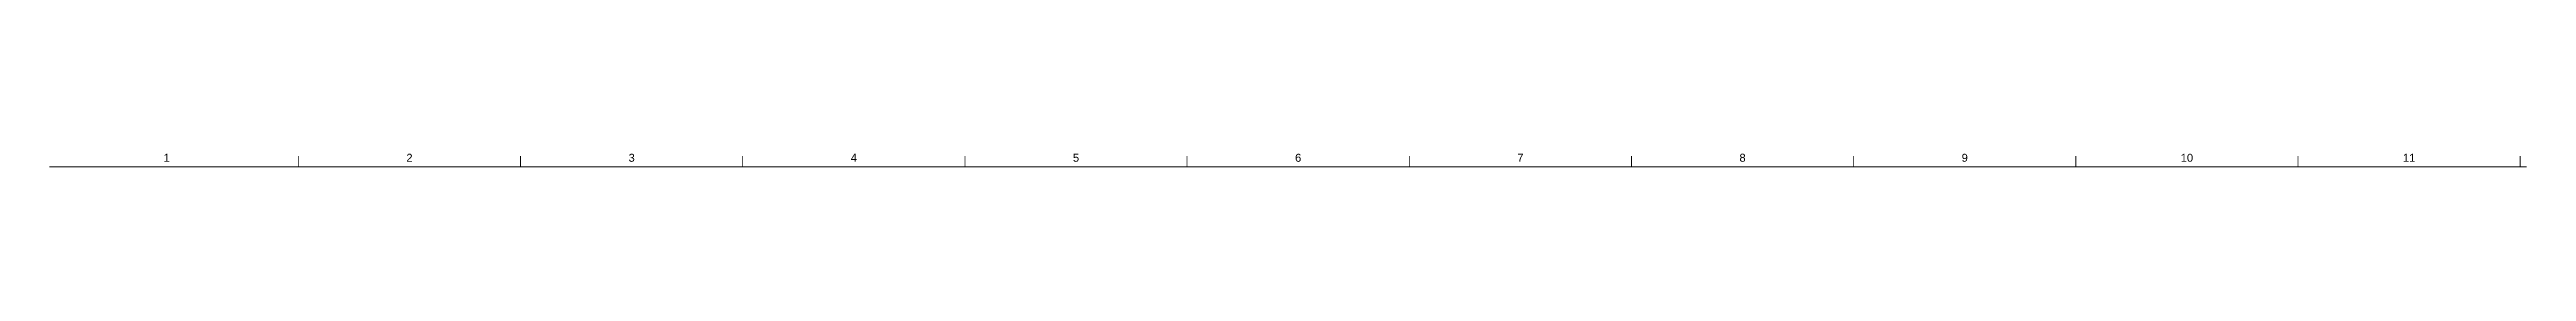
# Paper-space layout 'A737' of a CAD drawing. Header units: centimetres, sheet in millimetres. Extents: x 15 to 581, y 8 to 413.
# Drawn here: x 17 to 575, y 410 to 413 of the extents above; entities that cross this region are included whole.
import ezdxf
from ezdxf.enums import TextEntityAlignment as Align

# ---------------------------------------------------------------- set-up
doc = ezdxf.new("R2010")
doc.units = ezdxf.units.CM
doc.layers.add('G-ANNO-TEXT', color=3, linetype='Continuous', lineweight=18)
doc.layers.add('G-ANNO-TTLB', color=3, linetype='Continuous', lineweight=18)
doc.styles.add('ARIAL', font='arial.ttf')

psp = doc.layouts.new('A737')

# ---------------------------------------------------------------- texts
at = {"layer": 'G-ANNO-TEXT', "style": 'ARIAL'}
for s, p in [('1', (43.7315, 412.1477)), ('2', (98.3823, 412.1477)), ('3', (148.3823, 412.1477)), ('4', (198.3823, 412.1477)), ('5', (248.3823, 412.1477)), ('6', (298.3823, 412.1477)), ('7', (348.3823, 412.1477)), ('8', (398.3823, 412.1477)), ('9', (448.3823, 412.1477)), ('10', (498.3823, 412.1477)), ('11', (548.3823, 412.1477))]:
    psp.add_text(s, height=1.8, dxfattribs=at).set_placement(p, align=Align.MIDDLE_CENTER)

# ---------------------------------------------------------------- linework, layer by layer
at = {"layer": 'G-ANNO-TTLB'}
psp.add_line((574.7963, 410.0773), (17.3823, 410.0773), dxfattribs=at)
at = {"layer": 'G-ANNO-TTLB', "const_width": 0.18, "flags": 128}
for points in [[(73.3823, 412.5773), (73.3823, 410.0773)], [(123.3823, 412.5773), (123.3823, 410.0773)], [(173.3823, 412.5773), (173.3823, 410.0773)], [(223.3823, 412.5773), (223.3823, 410.0773)], [(273.3823, 412.5773), (273.3823, 410.0773)], [(323.3823, 412.5773), (323.3823, 410.0773)], [(373.3823, 412.5773), (373.3823, 410.0773)], [(423.3823, 412.5773), (423.3823, 410.0773)], [(473.3823, 412.5773), (473.3823, 410.0773)], [(523.3823, 412.5773), (523.3823, 410.0773)], [(573.3823, 412.5773), (573.3823, 410.0773)]]:
    psp.add_lwpolyline(points, dxfattribs=at)

psp.set_redraw_order([(e.dxf.handle, doc.entitydb.next_handle()) for e in psp.query("TEXT MTEXT ATTDEF DIMENSION ARC_DIMENSION")])  # texts and dimensions are drawn at this point

doc.saveas('drawing.dxf')
